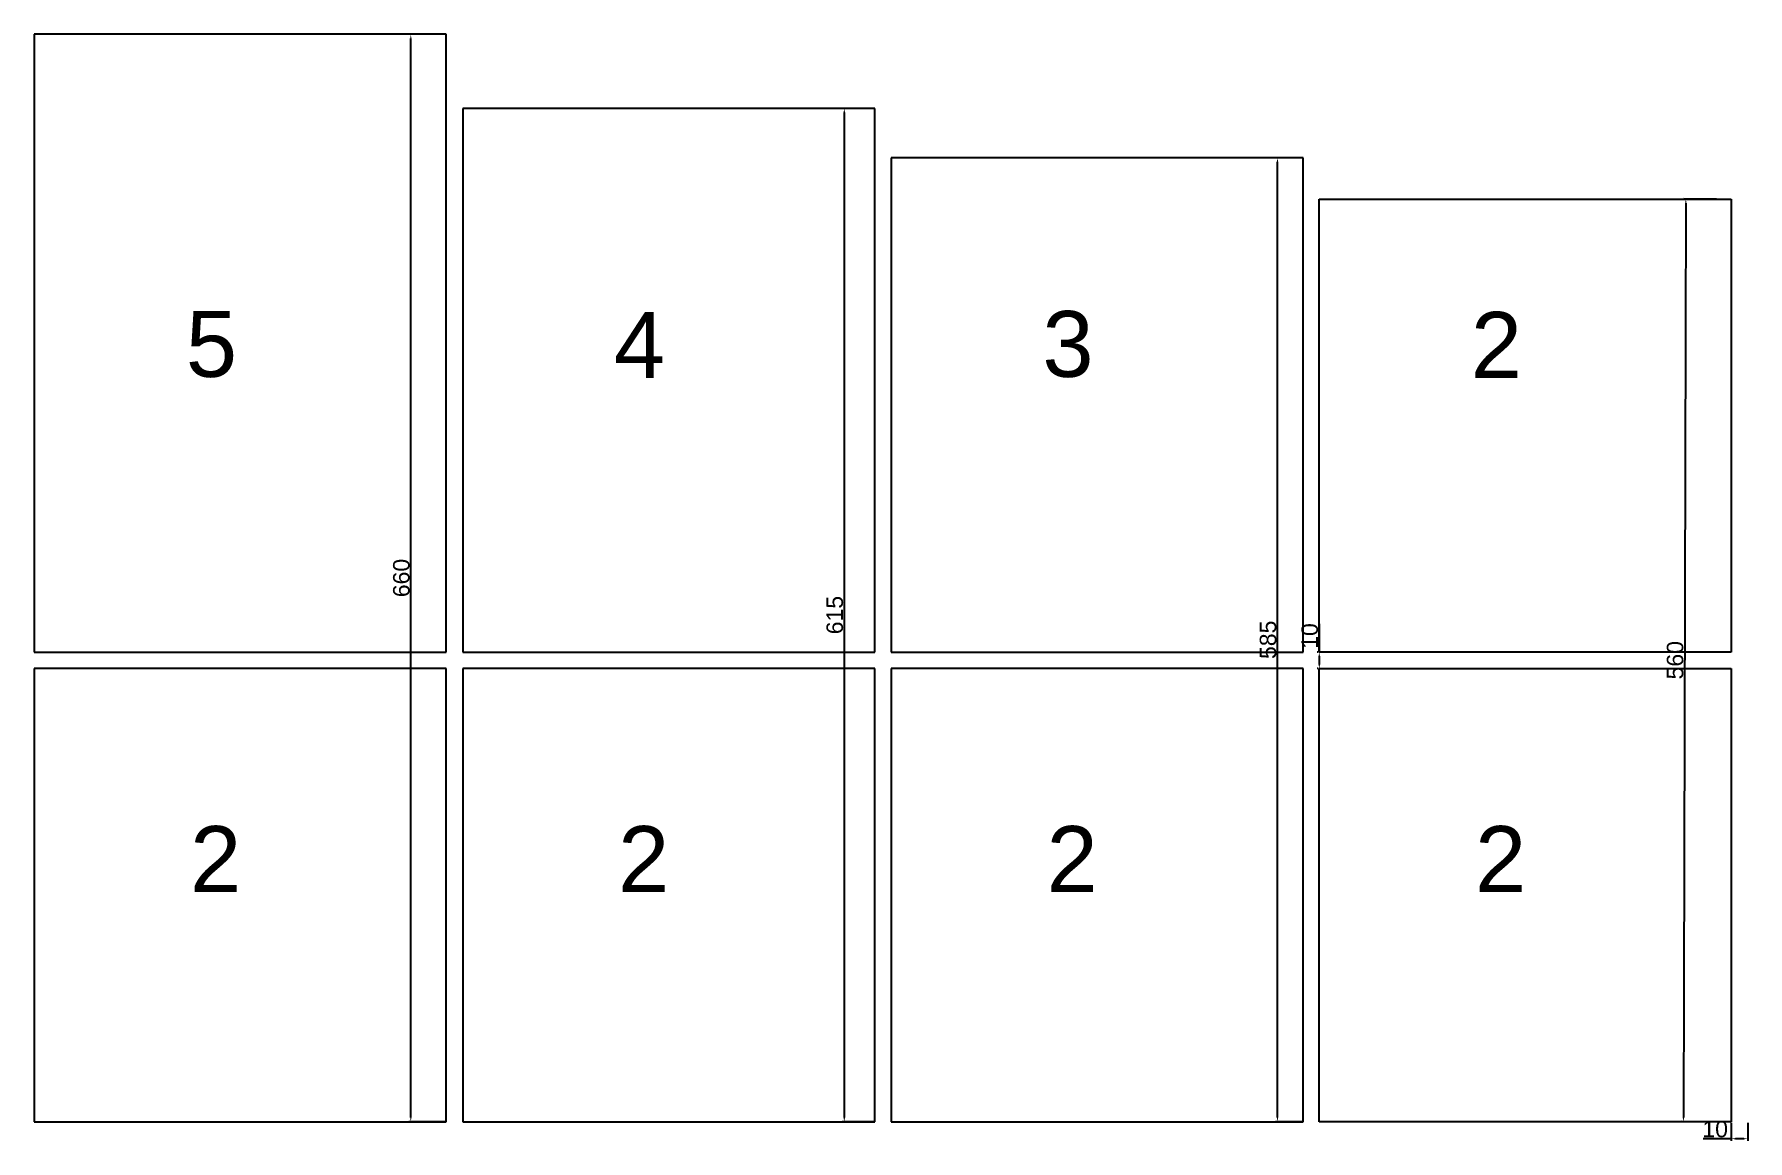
# Model space of a CAD drawing. Header units: millimetres. Extents: x -4275 to 17266, y -15886 to 5463.
# Drawn here: x 10901 to 11940, y -3529 to -2857 of the extents above; entities that cross this region are included whole.
import ezdxf

# ---------------------------------------------------------------- set-up
doc = ezdxf.new("R2010")
doc.units = ezdxf.units.MM
doc.layers.add('尺寸标注', color=6, linetype='Continuous')
doc.layers.add('标号', color=4, linetype='Continuous')
doc.styles.get("Standard").update_dxf_attribs({"font": 'arial.ttf'})
doc.dimstyles.new('ISO-25-JHF', dxfattribs={"dimtxt": 10, "dimasz": 2.5, "dimexe": 1.25, "dimexo": 0.625, "dimtad": 1, "dimtxsty": 'Standard', "dimcen": 2.5, "dimadec": 0, "dimazin": 0, "dimtfac": 1, "dimtmove": 0, "dimatfit": 3, "dimfxl": 1, "dimarcsym": 0})

msp = doc.modelspace()

# ---------------------------------------------------------------- texts
at = {"layer": '标号', "char_height": 40, "attachment_point": 7}
for s, insert in [('5 ', (10992.505, -3065.909)), ('3 ', (11512.241, -3065.909)), ('2 ', (11772.241, -3065.909)), ('4 ', (11252.241, -3065.909)), ('2 ', (10995.032, -3377.961)), ('2 ', (11254.768, -3377.961)), ('2 ', (11514.768, -3377.961)), ('2 ', (11774.768, -3377.961))]:
    msp.add_mtext_dynamic_manual_height_columns(s, width=70.10425, gutter_width=12.5, heights=[0], dxfattribs=dict(at, insert=insert))

# ---------------------------------------------------------------- blocks, each defined once
blk = doc.blocks.new('*D202')
at = {"layer": 'Defpoints', "color": 0, "transparency": 16777216}
for p in [(11922, -2957.4), (11901.2, -3517.3), (11920.5, -3517.4)]:
    blk.add_point(p, dxfattribs=at)
at = {"layer": '尺寸标注', "color": 0, "lineweight": -2, "transparency": 16777216}
for p, q in [((11902.7, -2959.8), (11901.2, -3514.8)), ((11921.4, -2957.4), (11901.4, -2957.3)), ((11919.9, -3517.4), (11900, -3517.3))]:
    blk.add_line(p, q, dxfattribs=at)
at = {"layer": '尺寸标注', "color": 0, "transparency": 16777216}
for points in [[(11902.3, -2959.8), (11903.1, -2959.8), (11902.7, -2957.3)], [(11900.8, -3514.8), (11901.7, -3514.8), (11901.2, -3517.3)]]:
    blk.add_solid(points, dxfattribs=at)
at = {"layer": '尺寸标注', "color": 0, "transparency": 16777216, "insert": (11896.2, -3237.3), "char_height": 10, "attachment_point": 5, "rotation": 89.8518}
blk.add_mtext('560', dxfattribs=at)
blk = doc.blocks.new('*D204')
at = {"layer": 'Defpoints', "color": 0, "transparency": 16777216}
for p in [(11654.9, -2932.4), (11670.5, -2932.4), (11670.5, -3517.4)]:
    blk.add_point(p, dxfattribs=at)
at = {"layer": '尺寸标注', "color": 0, "lineweight": -2, "transparency": 16777216}
for p, q in [((11669.9, -2932.4), (11653.7, -2932.4)), ((11654.9, -3514.9), (11654.9, -2934.9)), ((11669.9, -3517.4), (11653.7, -3517.4))]:
    blk.add_line(p, q, dxfattribs=at)
at = {"layer": '尺寸标注', "color": 0, "transparency": 16777216}
for points in [[(11654.5, -2934.9), (11655.3, -2934.9), (11654.9, -2932.4)], [(11654.5, -3514.9), (11655.3, -3514.9), (11654.9, -3517.4)]]:
    blk.add_solid(points, dxfattribs=at)
at = {"layer": '尺寸标注', "color": 0, "transparency": 16777216, "insert": (11649.2, -3224.9), "char_height": 10, "attachment_point": 5, "rotation": 90}
blk.add_mtext('585', dxfattribs=at)
blk = doc.blocks.new('*D205')
at = {"layer": 'Defpoints', "color": 0, "transparency": 16777216}
for p in [(11410.5, -2902.4), (11392, -3517.4), (11410.5, -3517.4)]:
    blk.add_point(p, dxfattribs=at)
at = {"layer": '尺寸标注', "color": 0, "lineweight": -2, "transparency": 16777216}
for p, q in [((11409.9, -2902.4), (11390.8, -2902.4)), ((11392, -2904.9), (11392, -3514.9)), ((11409.9, -3517.4), (11390.8, -3517.4))]:
    blk.add_line(p, q, dxfattribs=at)
at = {"layer": '尺寸标注', "color": 0, "transparency": 16777216}
for points in [[(11391.6, -2904.9), (11392.5, -2904.9), (11392, -2902.4)], [(11391.6, -3514.9), (11392.5, -3514.9), (11392, -3517.4)]]:
    blk.add_solid(points, dxfattribs=at)
at = {"layer": '尺寸标注', "color": 0, "transparency": 16777216, "insert": (11386.3, -3209.9), "char_height": 10, "attachment_point": 5, "rotation": 90}
blk.add_mtext('615', dxfattribs=at)
blk = doc.blocks.new('*D206')
at = {"layer": 'Defpoints', "color": 0, "transparency": 16777216}
for p in [(11129, -2857.4), (11150.5, -2857.4), (11150.5, -3517.4)]:
    blk.add_point(p, dxfattribs=at)
at = {"layer": '尺寸标注', "color": 0, "lineweight": -2, "transparency": 16777216}
for p, q in [((11149.9, -2857.4), (11127.8, -2857.4)), ((11129, -3514.9), (11129, -2859.9)), ((11149.9, -3517.4), (11127.8, -3517.4))]:
    blk.add_line(p, q, dxfattribs=at)
at = {"layer": '尺寸标注', "color": 0, "transparency": 16777216}
for points in [[(11128.6, -2859.9), (11129.4, -2859.9), (11129, -2857.4)], [(11128.6, -3514.9), (11129.4, -3514.9), (11129, -3517.4)]]:
    blk.add_solid(points, dxfattribs=at)
at = {"layer": '尺寸标注', "color": 0, "transparency": 16777216, "insert": (11123.3, -3187.4), "char_height": 10, "attachment_point": 5, "rotation": 90}
blk.add_mtext('660', dxfattribs=at)
blk = doc.blocks.new('*D207')
at = {"layer": 'Defpoints', "color": 0, "transparency": 16777216}
for p in [(11680.3, -3232.4), (11680.3, -3232.4), (11680.3, -3242.4)]:
    blk.add_point(p, dxfattribs=at)
at = {"layer": '尺寸标注', "color": 0, "lineweight": -2, "transparency": 16777216}
for p, q in [((11680.3, -3232.4), (11680.3, -3215.3)), ((11679.6, -3232.4), (11679, -3232.4)), ((11679.6, -3242.4), (11679, -3242.4)), ((11680.3, -3239.9), (11680.3, -3234.9))]:
    blk.add_line(p, q, dxfattribs=at)
at = {"layer": '尺寸标注', "color": 0, "transparency": 16777216}
for points in [[(11679.8, -3234.9), (11680.7, -3234.9), (11680.3, -3232.4)], [(11679.8, -3239.9), (11680.7, -3239.9), (11680.3, -3242.4)]]:
    blk.add_solid(points, dxfattribs=at)
at = {"layer": '尺寸标注', "color": 0, "transparency": 16777216, "insert": (11674.5, -3222.6), "char_height": 10, "attachment_point": 5, "rotation": 90}
blk.add_mtext('10', dxfattribs=at)
blk = doc.blocks.new('*D203')
at = {"layer": 'Defpoints', "color": 0, "transparency": 16777216}
for p in [(11930.3, -3517.4), (11940.3, -3517.4), (11930.3, -3527.7)]:
    blk.add_point(p, dxfattribs=at)
at = {"layer": '尺寸标注', "color": 0, "lineweight": -2, "transparency": 16777216}
for p, q in [((11930.3, -3518), (11930.3, -3528.9)), ((11940.3, -3518), (11940.3, -3528.9)), ((11930.3, -3527.7), (11913.2, -3527.7)), ((11937.8, -3527.7), (11932.8, -3527.7))]:
    blk.add_line(p, q, dxfattribs=at)
at = {"layer": '尺寸标注', "color": 0, "transparency": 16777216}
for points in [[(11932.8, -3527.3), (11932.8, -3528.1), (11930.3, -3527.7)], [(11937.8, -3527.3), (11937.8, -3528.1), (11940.3, -3527.7)]]:
    blk.add_solid(points, dxfattribs=at)
at = {"layer": '尺寸标注', "color": 0, "transparency": 16777216, "insert": (11920.5, -3521.9), "char_height": 10, "attachment_point": 5}
blk.add_mtext('10', dxfattribs=at)

# ---------------------------------------------------------------- dimensions: what is measured, and where the dimension line sits
at = {"layer": '尺寸标注'}
for p1, p2, distance, picture, middle in [((11150.517, -3517.385), (11150.517, -2857.385), 21.491, '*D206', (11123.295, -3187.385)), ((11410.517, -2902.385), (11410.517, -3517.385), -18.473, '*D205', (11386.313, -3209.885)), ((11670.517, -3517.385), (11670.517, -2932.385), 15.593, '*D204', (11649.192, -3224.885)), ((11921.996, -2957.385), (11920.548, -3517.385), -19.306, '*D202', (11896.235, -3237.32)), ((11680.253, -3242.385), (11680.253, -3232.385), 0, '*D207', (11674.522, -3222.586)), ((11940.253, -3517.385), (11930.253, -3517.385), 10.287, '*D203', (11920.453, -3521.942))]:
    dim = msp.add_aligned_dim(p1=p1, p2=p2, distance=distance, dimstyle='ISO-25-JHF', dxfattribs=at)
    dim.commit()
    dim.dimension.update_dxf_attribs({"geometry": picture, "text_midpoint": middle})

# ---------------------------------------------------------------- linework, layer by layer
for p, q in [((11150.517, -2857.385), (10900.517, -2857.385)), ((10900.517, -2857.385), (10900.517, -3232.385)), ((11150.517, -3232.385), (11150.517, -2857.385)), ((11410.517, -2902.385), (11160.517, -2902.385)), ((11160.517, -2902.385), (11160.517, -3232.385)), ((11410.517, -3232.385), (11410.517, -2902.385)), ((11670.517, -2932.385), (11420.517, -2932.385)), ((11420.517, -2932.385), (11420.517, -3232.385)), ((11670.517, -3232.385), (11670.517, -2932.385)), ((11680.253, -3232.385), (11680.253, -2957.385)), ((11680.253, -2957.385), (11930.253, -2957.385)), ((11930.253, -2957.385), (11930.253, -3232.385)), ((10900.517, -3232.385), (11150.517, -3232.385)), ((11160.517, -3232.385), (11410.517, -3232.385)), ((11420.517, -3232.385), (11670.517, -3232.385)), ((11930.253, -3232.385), (11680.253, -3232.385)), ((11150.517, -3242.385), (10900.517, -3242.385)), ((10900.517, -3242.385), (10900.517, -3517.385)), ((11150.517, -3517.385), (11150.517, -3242.385)), ((11410.517, -3242.385), (11160.517, -3242.385)), ((11160.517, -3242.385), (11160.517, -3517.385)), ((11410.517, -3517.385), (11410.517, -3242.385)), ((11670.517, -3242.385), (11420.517, -3242.385)), ((11420.517, -3242.385), (11420.517, -3517.385)), ((11670.517, -3517.385), (11670.517, -3242.385)), ((11680.253, -3517.385), (11680.253, -3242.385)), ((11680.253, -3242.385), (11930.253, -3242.385)), ((11930.253, -3242.385), (11930.253, -3517.385)), ((10900.517, -3517.385), (11150.517, -3517.385)), ((11160.517, -3517.385), (11410.517, -3517.385)), ((11420.517, -3517.385), (11670.517, -3517.385)), ((11930.253, -3517.385), (11680.253, -3517.385))]:
    msp.add_line(p, q)

msp.set_redraw_order([(e.dxf.handle, doc.entitydb.next_handle()) for e in msp.query("TEXT MTEXT ATTDEF DIMENSION ARC_DIMENSION")])  # texts and dimensions are drawn at this point

doc.saveas('drawing.dxf')
